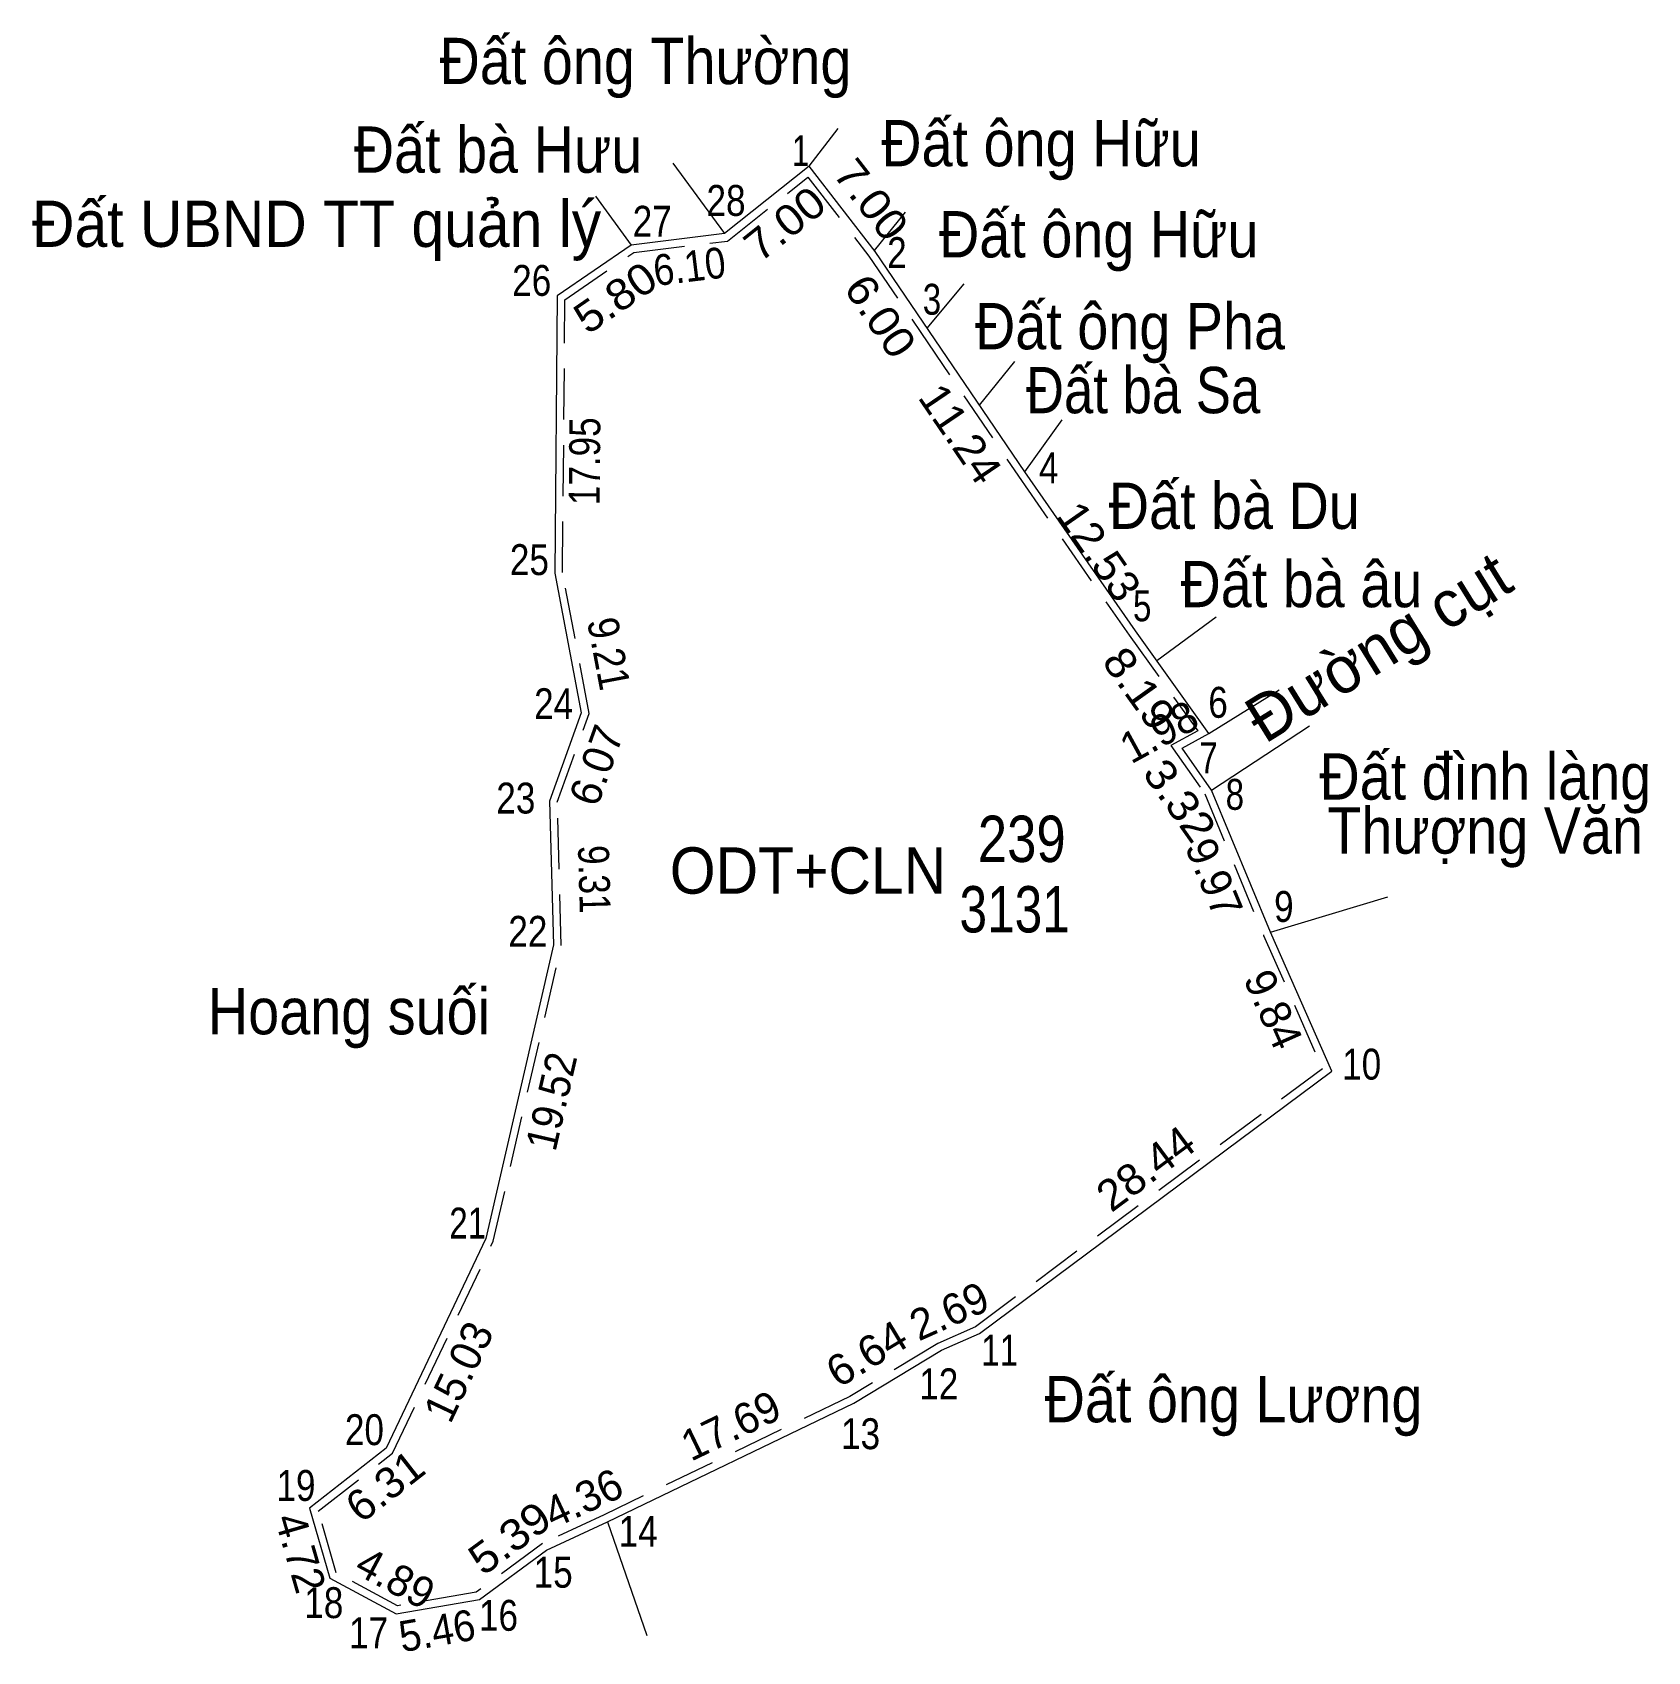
# Model space of a CAD drawing. Header units: metres. Extents: x 549272 to 551461, y 1838244 to 1839012.
# Drawn here: x 550999.3 to 551103.9, y 1838579.8 to 1838684.7 of the extents above; entities that cross this region are included whole.
import ezdxf
from ezdxf.enums import TextEntityAlignment as Align

# ---------------------------------------------------------------- set-up
doc = ezdxf.new("R2010")
doc.units = ezdxf.units.M
doc.header["$LTSCALE"] = 1.1
doc.linetypes.add('DOTTED', pattern=[1.5, 0.3, -1.2])
doc.linetypes.add('MEDIUM_DASHED', pattern=[4.5, 3, -1.5])
for name, color, linetype, lineweight in [('1', 7, 'DOTTED', 13), ('10', 7, 'Continuous', 13), ('16', 7, 'Continuous', 13)]:
    doc.layers.add(name, color=color, linetype=linetype, lineweight=lineweight)

msp = doc.modelspace()

# ---------------------------------------------------------------- texts
at = {"layer": '1'}
for s, width, p in [('Đất ông Thường', 0.9, (551039.01, 1838681.33)), ('Đất ông Hữu', 0.9, (551064.615, 1838676.01)), ('Đất bà Hưu', 0.9, (551029.465, 1838675.59)), ('Đất UBND TT quản lý', 0.95, (551017.72, 1838670.79)), ('Đất ông Hữu', 0.9, (551068.355, 1838670.11)), ('Đất ông Pha', 0.9, (551070.38, 1838664.16)), ('Đất bà Sa', 0.85, (551071.225, 1838660.02)), ('Đất bà Du', 0.9, (551077.13, 1838652.53)), ('Đất bà âu', 0.9, (551081.475, 1838647.46)), ('Đất đình làng', 0.9, (551093.38, 1838635)), ('239', 0.85, (551063.37, 1838630.96)), ('Thượng Văn', 0.9, (551093.37, 1838631.5)), ('3131', 0.8, (551062.91, 1838626.4)), ('Hoang suối', 0.9, (551019.815, 1838619.8)), ('Đất ông Lương', 0.9, (551077.08, 1838594.68))]:
    msp.add_text(s, height=3, dxfattribs=dict(at, width=width)).set_placement(p, align=Align.CENTER)
for s, height, width, p in [(' 1', 2, 0.75, (551049.61, 1838676.02)), (' 28', 2, 0.85, (551045.49, 1838672.8)), (' 27', 2, 0.85, (551040.71, 1838671.45)), (' 2', 2, 0.85, (551055.92, 1838669.42)), (' 26', 2, 0.85, (551032.91, 1838667.62)), (' 3', 2, 0.8, (551058.15, 1838666.4)), (' 4', 2, 0.85, (551065.75, 1838655.48)), (' 25', 2, 0.85, (551032.76, 1838649.54)), (' 5', 2, 0.8, (551071.76, 1838646.55)), (' 24', 2, 0.85, (551034.33, 1838640.21)), (' 6', 2, 0.85, (551076.71, 1838640.3)), (' 7', 2, 0.8, (551076.06, 1838636.71)), (' 23', 2, 0.85, (551031.88, 1838634.1)), (' 8', 2, 0.8, (551077.76, 1838634.34)), ('ODT+CLN', 3, 0.95, (551058.48, 1838628.91)), (' 9', 2, 0.85, (551080.97, 1838627.08)), (' 22', 2, 0.85, (551032.66, 1838625.47)), (' 10', 2, 0.85, (551086.64, 1838616.87)), (' 21', 2, 0.8, (551028.69, 1838606.58)), (' 11', 2, 0.8, (551063.13, 1838598.35)), (' 12', 2, 0.85, (551059.26, 1838596.17)), (' 20', 2, 0.85, (551022.08, 1838593.2)), (' 13', 2, 0.85, (551054.2, 1838592.94)), (' 19', 2, 0.85, (551017.65, 1838589.59)), (' 14', 2, 0.85, (551039.8, 1838586.62)), (' 15', 2, 0.85, (551034.3, 1838583.97)), (' 18', 2, 0.85, (551019.45, 1838582)), (' 16', 2, 0.85, (551030.76, 1838581.18)), (' 17', 2, 0.85, (551022.35, 1838580.05))]:
    msp.add_text(s, height=height, dxfattribs=dict(at, width=width)).set_placement(p, align=Align.RIGHT)
for s, rotation, width, p in [('7.00', 307.803, 1.1, (551052.83, 1838673.243)), ('7.00', 38.621, 1.1, (551048.651, 1838671.51)), ('6.10', 6.973, 0.9, (551041.974, 1838668.539)), ('5.80', 34.539, 1.1, (551037.623, 1838666.685)), ('6.00', 304.061, 1.1, (551053.396, 1838665.745)), ('11.24', 304.199, 1.05, (551058.57, 1838658.137)), ('17.95', 89.489, 0.85, (551036.066, 1838656.901)), ('12.53', 304.857, 1.05, (551067.563, 1838650.502)), ('9.21', 280.7, 0.9, (551035.654, 1838644.276)), ('8.19', 305.554, 1.1, (551070.161, 1838641.611)), ('3.32', 305.176, 1.1, (551072.775, 1838634.371)), ('9.31', 271.6, 0.85, (551034.701, 1838629.813)), ('19.52', 77.032, 0.95, (551033.895, 1838615.241)), ('28.44', 36.636, 1.05, (551071.988, 1838610.315)), ('6.64', 31.127, 1.05, (551053.843, 1838598.271)), ('6.31', 37.979, 1.05, (551022.76, 1838589.763)), ('5.39', 36.317, 1.1, (551030.808, 1838586.382)), ('5.46', 9.807, 0.95, (551025.685, 1838580.204))]:
    msp.add_text(s, height=2, rotation=rotation, dxfattribs=dict(at, width=width)).set_placement(p, align=Align.CENTER)
for s, height, rotation, p in [('Đường cụt', 3, 31.79, (551087.24, 1838643.614)), ('1.98', 2, 28.634, (551072.731, 1838638.517)), ('6.07', 2, 70.251, (551036.771, 1838636.887)), ('9.97', 2, 292.527, (551074.901, 1838629.553)), ('9.84', 2, 293.803, (551078.74, 1838621.019)), ('2.69', 2, 24.092, (551059.077, 1838600.969)), ('15.03', 2, 64.594, (551027.81, 1838597.531)), ('17.69', 2, 25.696, (551044.966, 1838593.566)), ('4.36', 2, 24.977, (551035.403, 1838588.867)), ('4.72', 2, 286.129, (551015.716, 1838585.958)), ('4.89', 2, 331.81, (551022.353, 1838583.715))]:
    msp.add_text(s, height=height, rotation=rotation, dxfattribs=at).set_placement(p, align=Align.CENTER)

# ---------------------------------------------------------------- linework, layer by layer
at = {"layer": '1', "linetype": 'MEDIUM_DASHED'}
msp.add_lwpolyline([(551049.52, 1838675.31), (551053.48, 1838670.2), (551056.84, 1838665.24), (551063.16, 1838655.94), (551070.32, 1838645.65), (551074.76, 1838639.45), (551073.02, 1838638.5), (551075.22, 1838635.38), (551079.02, 1838626.21), (551082.83, 1838617.57), (551060.38, 1838600.87), (551057.94, 1838599.78), (551052.25, 1838596.35), (551036.34, 1838588.69), (551032.34, 1838586.83), (551028.06, 1838583.68), (551022.96, 1838582.8), (551018.99, 1838584.93), (551017.83, 1838588.93), (551022.63, 1838592.68), (551029.16, 1838606.41), (551033.56, 1838625.55), (551033.3, 1838634.83), (551035.37, 1838640.58), (551033.64, 1838649.71), (551033.8, 1838667.36), (551038.26, 1838670.43), (551044.33, 1838671.17)], close=True, dxfattribs=at)
at = {"layer": '10'}
msp.add_lwpolyline([(551083.45, 1838617.41), (551079.48, 1838626.41), (551075.66, 1838635.62), (551073.75, 1838638.33), (551075.49, 1838639.28), (551070.73, 1838645.94), (551063.57, 1838656.22), (551053.89, 1838670.49), (551049.6, 1838676.02), (551044.13, 1838671.65), (551038.08, 1838670.91), (551033.3, 1838667.62), (551033.14, 1838649.67), (551034.85, 1838640.62), (551032.8, 1838634.91), (551033.06, 1838625.6), (551028.68, 1838606.58), (551022.23, 1838593), (551017.26, 1838589.12), (551018.57, 1838584.59), (551022.88, 1838582.28), (551028.26, 1838583.21), (551032.6, 1838586.4), (551036.55, 1838588.24), (551052.49, 1838595.91), (551058.17, 1838599.34), (551060.63, 1838600.44)], close=True, dxfattribs=at)
at = {"layer": '16'}
for p, q in [((551049.6, 1838676.02), (551051.48, 1838678.45)), ((551040.78, 1838676.21), (551044.13, 1838671.65)), ((551035.78, 1838674.07), (551038.08, 1838670.91)), ((551053.84, 1838670.56), (551055.84, 1838673.04)), ((551057.25, 1838665.52), (551059.64, 1838668.39)), ((551060.63, 1838660.55), (551062.92, 1838663.38)), ((551063.57, 1838656.22), (551065.99, 1838659.6)), ((551072.11, 1838644.01), (551075.96, 1838646.84)), ((551075.49, 1838639.28), (551080.04, 1838642.1)), ((551075.66, 1838635.62), (551082, 1838639.77)), ((551079.48, 1838626.41), (551087.06, 1838628.7)), ((551036.55, 1838588.24), (551039.1, 1838580.87))]:
    msp.add_line(p, q, dxfattribs=at)

msp.set_redraw_order([(e.dxf.handle, doc.entitydb.next_handle()) for e in msp.query("TEXT MTEXT ATTDEF DIMENSION ARC_DIMENSION")])  # texts and dimensions are drawn at this point

doc.saveas('drawing.dxf')
